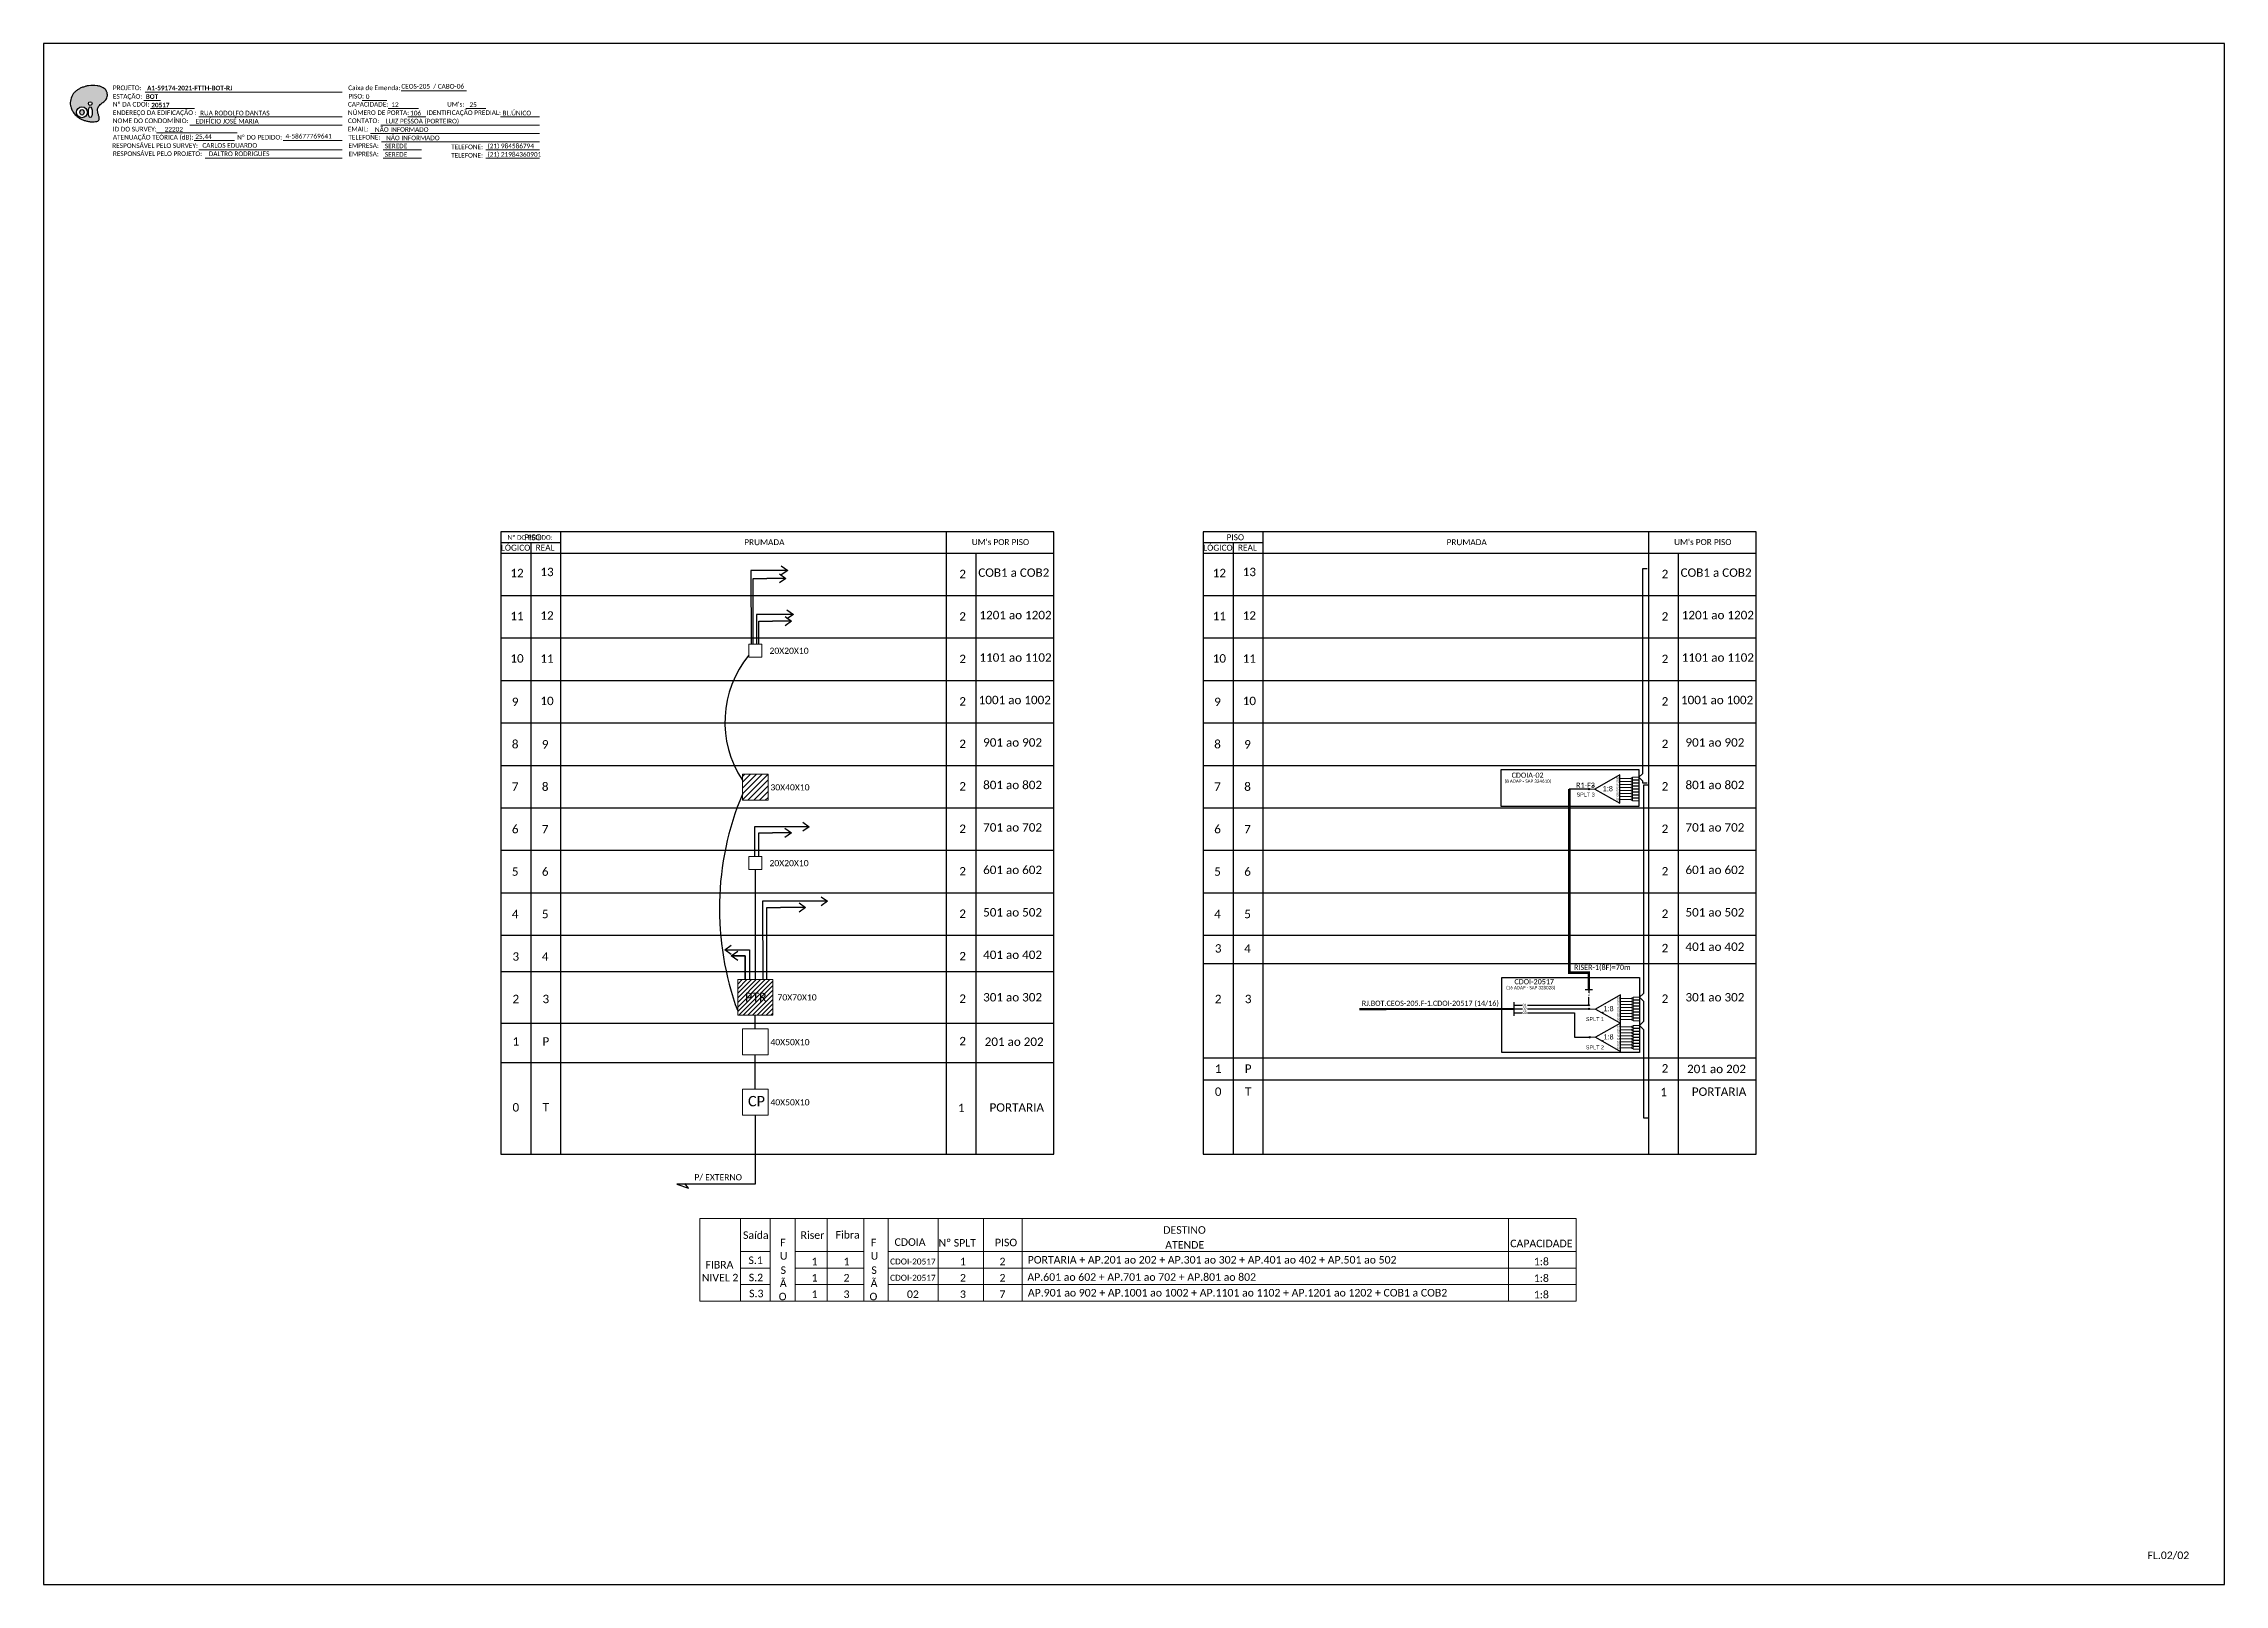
# Model space of a CAD drawing. Header units: metres. Extents: x -1286 to 444, y -500 to 94.
# Drawn here: x -397 to 444, y -500 to 94 of the extents above; entities that cross this region are included whole.
import ezdxf
from ezdxf.enums import TextEntityAlignment as Align

# ---------------------------------------------------------------- set-up
doc = ezdxf.new("R2010")
doc.units = ezdxf.units.M
doc.layers.add('(Notas)', color=7, linetype='Continuous', lineweight=0)
doc.layers.add('_NUMERAÇÃO_', color=34, linetype='Continuous', lineweight=0)
doc.styles.add('ARIAL', font='arial.ttf')
doc.styles.add('WMF-Calibri0', font='calibri.ttf')
doc.styles.add('WMF-Calibri1', font='calibrib.ttf')
doc.dimstyles.new('ISO-25', dxfattribs={"dimtxt": 2.5, "dimasz": 2.5, "dimexe": 1.25, "dimexo": 0.625, "dimtad": 1, "dimtxsty": 'Standard', "dimcen": 2.5, "dimadec": 0, "dimazin": 0, "dimtfac": 1, "dimtmove": 0, "dimatfit": 3, "dimfxl": 0, "dimarcsym": 0})

# ---------------------------------------------------------------- blocks, each defined once
blk = doc.blocks.new('SPLT_1-8_SC-APC')
at = {"color": 1, "lineweight": 0}
blk.add_lwpolyline([(-17.04, -7.55), (-19.26, -7.55)], dxfattribs=at)
at = {"color": 1}
blk.add_lwpolyline([(-7.37, -2.1), (-17.04, -7.55), (-7.37, -13), (-7.37, -2.1)], dxfattribs=at)
at = {"color": 3, "lineweight": 0}
for points in [[(-2.99, -3.51), (-7.37, -3.51)], [(-7.37, -4.66), (-2.99, -4.66)], [(-7.37, -5.82), (-2.99, -5.82)], [(-7.37, -6.97), (-2.99, -6.97)], [(-7.37, -8.12), (-2.99, -8.12)], [(-2.41, -3.02), (-2.41, -4)], [(-2.41, -3.02), (0, -3.02)], [(-2.41, -4), (0, -4)], [(-2.41, -4.17), (-2.41, -5.16)], [(-2.41, -4.17), (0, -4.17)], [(-2.41, -5.16), (0, -5.16)], [(-2.41, -5.32), (-2.41, -6.31)], [(-2.41, -5.32), (0, -5.32)], [(-2.41, -6.31), (0, -6.31)], [(-2.41, -6.48), (-2.41, -7.46)], [(-2.41, -6.48), (0, -6.48)], [(-2.41, -7.46), (0, -7.46)], [(-2.41, -7.63), (-2.41, -8.62)], [(-2.41, -7.63), (0, -7.63)], [(-7.37, -9.28), (-2.99, -9.28)], [(-7.37, -10.43), (-2.99, -10.43)], [(-7.37, -11.58), (-2.99, -11.58)], [(-2.41, -8.62), (0, -8.62)], [(-2.41, -8.78), (-2.41, -9.77)], [(-2.41, -8.78), (0, -8.78)], [(-2.41, -9.77), (0, -9.77)], [(-2.41, -9.94), (-2.41, -10.92)], [(-2.41, -9.94), (0, -9.94)], [(-2.41, -10.92), (0, -10.92)], [(-2.41, -11.09), (-2.41, -12.08)], [(-2.41, -11.09), (0, -11.09)], [(-2.41, -12.08), (0, -12.08)]]:
    blk.add_lwpolyline(points, dxfattribs=at)
for points in [[(-2.99, -3.22), (-2.41, -3.22), (-2.41, -3.8), (-2.99, -3.8)], [(-2.99, -4.38), (-2.41, -4.38), (-2.41, -4.95), (-2.99, -4.95)], [(-2.99, -5.53), (-2.41, -5.53), (-2.41, -6.1), (-2.99, -6.1)], [(-2.99, -6.68), (-2.41, -6.68), (-2.41, -7.26), (-2.99, -7.26)], [(-2.99, -7.84), (-2.41, -7.84), (-2.41, -8.41), (-2.99, -8.41)], [(-2.99, -8.99), (-2.41, -8.99), (-2.41, -9.56), (-2.99, -9.56)], [(-2.99, -10.14), (-2.41, -10.14), (-2.41, -10.72), (-2.99, -10.72)], [(-2.99, -11.3), (-2.41, -11.3), (-2.41, -11.87), (-2.99, -11.87)]]:
    blk.add_lwpolyline(points, close=True, dxfattribs=at)
at = {"color": 1, "style": 'ARIAL'}
for s, height, p in [('1:8', 2, (-13.91, -8.4)), ('S1', 0.75, (-8.74, -3.78)), ('S2', 0.75, (-8.74, -4.97)), ('S3', 0.75, (-8.74, -6.18)), ('S4', 0.75, (-8.74, -7.36)), ('S5', 0.75, (-8.74, -8.57)), ('S6', 0.75, (-8.74, -9.69)), ('S7', 0.75, (-8.74, -10.78)), ('S8', 0.75, (-8.74, -11.9))]:
    blk.add_text(s, height=height, dxfattribs=at).set_placement(p)
blk = doc.blocks.new('SPLITTER FUTURO')
blk.add_point((0, 0))
at = {"style": 'ARIAL', "text_generation_flag": 6, "flags": 4}
for tag, p, height in [('SPLT', (-6.22, -4.1), 1.5), ('INSTAL.', (-6.25, -6.09), 1.25)]:
    blk.add_attdef(tag, p, '', height=height, rotation=180, dxfattribs=at)
blk = doc.blocks.new('OI')
h = blk.add_hatch(color=40)
edge = h.paths.add_edge_path()
edge.add_spline(control_points=[(4.35, -0.67), (3.92, -0.99), (3.26, -1.5), (2.81, -2.59), (2.9, -3.5), (3.06, -4.27), (3.31, -4.85), (3.37, -5.39), (3.4, -5.88), (3.2, -6.4), (2.54, -6.61), (1.65, -6.63), (0.55, -6.67), (-0.56, -6.42), (-1.61, -6.14), (-2.77, -5.61), (-3.92, -4.77), (-4.89, -3.7), (-5.34, -2.65), (-5.6, -1.94), (-5.85, -0.96), (-5.71, 0.47), (-5.1, 2.02), (-4.14, 3.02), (-3.3, 3.61), (-2.37, 4.16), (-1.36, 4.44), (-0.56, 4.7), (0.79, 4.85), (2.24, 4.97), (3.79, 4.57), (4.67, 4.21), (5.44, 3.65), (5.76, 2.99), (6.03, 2.21), (6.01, 1.46), (5.72, 0.64), (5.31, 0.08), (4.88, -0.38), (4.51, -0.55), (4.35, -0.67)], knot_values=[0, 0, 0, 0, 1.60434, 2.417191, 3.427595, 4.282808, 4.776746, 5.304182, 5.888771, 6.258406, 6.858137, 7.79129, 8.986195, 10.124242, 11.187857, 12.242908, 13.953784, 15.414161, 16.515391, 17.349188, 17.675853, 19.552021, 21.515531, 22.568638, 23.63245, 24.621084, 25.782718, 26.745347, 27.142653, 29.870543, 31.004649, 31.921532, 32.709589, 33.801391, 34.042471, 35.192333, 35.971461, 36.628871, 37.254359, 37.836911, 37.836911, 37.836911, 37.836911], degree=3, periodic=0)
h.paths.add_polyline_path([(1.13, -0.87, -1), (-0.04, -0.87, -1)], flags=16)
edge = h.paths.add_edge_path(flags=16)
edge.add_ellipse((0.56, -3.59), major_axis=(-0.02, 1.71), ratio=0.361305, start_angle=0, end_angle=360)
h.paths.add_polyline_path([(-0.36, -3.62, -1), (-3.8, -3.62, -1)], flags=16)
edge = h.paths.add_edge_path(flags=0)
edge.add_ellipse((-2.08, -3.62), major_axis=(0, 0.885), ratio=0.758294, start_angle=0, end_angle=360)
at = {"color": 40}
for centre, radius in [((-2.08, -3.62), 1.72), ((0.54, -0.87), 0.587)]:
    blk.add_circle(centre, radius, dxfattribs=at)
blk.add_ellipse((-2.08, -3.62), major_axis=(0, 0.885), ratio=0.758294, start_param=-3.141592653589792, end_param=3.141592653589792, dxfattribs=at)
blk.add_ellipse((0.56, -3.59), major_axis=(-0.02, 1.71), ratio=0.361305, dxfattribs=at)
at = {"color": 40, "start_tangent": (-0.800898, -0.598801), "end_tangent": (-0.800898, -0.598801)}
blk.add_spline([(4.35, -0.67), (3.2, -1.78), (2.9, -2.54), (2.92, -3.55), (3.12, -4.38), (3.28, -4.85), (3.37, -5.37), (3.35, -5.95), (3.2, -6.29), (2.66, -6.55), (1.73, -6.63), (0.54, -6.62), (-0.58, -6.41), (-1.6, -6.11), (-2.56, -5.67), (-3.95, -4.67), (-4.89, -3.56), (-5.37, -2.56), (-5.64, -1.78), (-5.72, -1.46), (-5.63, 0.42), (-4.84, 2.22), (-4.13, 2.99), (-3.27, 3.62), (-2.4, 4.09), (-1.3, 4.47), (-0.37, 4.72), (0.02, 4.77), (2.75, 4.8), (3.85, 4.53), (4.69, 4.16), (5.31, 3.68), (5.85, 2.73), (5.93, 2.5), (5.94, 1.35), (5.67, 0.62), (5.29, 0.08), (4.84, -0.36), (4.35, -0.67)], degree=3, dxfattribs=at)
blk = doc.blocks.new('SPLITTER_')
blk.add_point((0, 0))
at = {"style": 'ARIAL', "flags": 4}
blk.add_attdef('SPLT', (0, -3.26), '', height=1.5, dxfattribs=at)

msp = doc.modelspace()

# ---------------------------------------------------------------- hatches: boundary and pattern name
h = msp.add_hatch()
h.set_pattern_fill('LINE', color=1, scale=0.5, angle=45)
h.set_pattern_definition([(45, (76.4706, 0), (-1.122532, 1.122532), [])])
h.paths.add_polyline_path([(-127.59, -197.47), (-117.68, -197.47), (-117.68, -187.43), (-127.59, -187.43)])
h = msp.add_hatch(color=3)
h.dxf.hatch_style = 1
edge = h.paths.add_edge_path()
edge.add_arc((198.86, -193.19), 0.242, 0, 360)
h = msp.add_hatch()
h.set_pattern_fill('ANSI31', color=1, scale=10, style=0)
h.set_pattern_definition([(45, (-741.0395, -664.3414), (-0.8838835, 0.8838835), [])])
h.paths.add_polyline_path([(-115.85, -266.62), (-129.42, -266.62), (-129.42, -280.38), (-115.85, -280.38)])
h.paths.add_polyline_path([(-126.96, -276.03), (-117.54, -276.03), (-117.54, -270.88), (-126.96, -270.88)], flags=24)
h = msp.add_hatch(color=3)
h.dxf.hatch_style = 1
edge = h.paths.add_edge_path()
edge.add_arc((198.83, -276.48), 0.256, 0, 360)
h = msp.add_hatch(color=3)
h.dxf.hatch_style = 1
edge = h.paths.add_edge_path()
edge.add_arc((198.88, -277.95), 0.256, 0, 360)
h = msp.add_hatch(color=3)
h.dxf.hatch_style = 1
edge = h.paths.add_edge_path()
edge.add_arc((199.16, -288.88), 0.256, 0, 360)

# ---------------------------------------------------------------- linework, layer by layer
at = {"layer": '(Notas)', "lineweight": 0}
for p, q in [((-128.36, -390.59), (-128.36, -358.79)), ((-116.83, -390.59), (-116.83, -358.79)), ((-107.19, -390.59), (-107.19, -358.79)), ((-94.85, -390.59), (-94.85, -358.79)), ((-80.82, -390.59), (-80.82, -358.79)), ((-71.36, -390.59), (-71.36, -358.79)), ((-52.05, -390.59), (-52.05, -358.79)), ((-34.57, -390.59), (-34.57, -358.79)), ((-19.66, -390.59), (-19.66, -358.79)), ((167.88, -390.59), (167.88, -358.79))]:
    msp.add_line(p, q, dxfattribs=at)
msp.add_lwpolyline([(193.88, -358.79), (193.88, -390.59)], dxfattribs=at)
at = {"color": 5}
for p, q in [((198.86, -193.19), (191.29, -193.19)), ((198.83, -276.48), (198.83, -273.43))]:
    msp.add_line(p, q, dxfattribs=at)
at = {"color": 1}
msp.add_line((169.9, -275.41), (169.9, -280.59), dxfattribs=at)
msp.add_lwpolyline([(-397.08, -499.81), (443.92, -499.81), (443.92, 94.19), (-397.08, 94.19)], close=True)
at = {"color": 7, "lineweight": 0}
for points in [[(-259.16, 76.01), (-234.02, 76.01)], [(-358.49, 72.24), (-351.94, 72.24)], [(-357.97, 75.52), (-282, 75.52)], [(-355.82, 69.17), (-338.85, 69.17)], [(-274.2, 72.28), (-264.72, 72.28)], [(-264.15, 69.17), (-252.53, 69.17)], [(-234.21, 69.17), (-226.54, 69.17)], [(-353.5, 59.75), (-322.46, 59.75)], [(-340.66, 62.82), (-282, 62.82)], [(-337.25, 65.93), (-282, 65.93)], [(-271.08, 59.58), (-205.81, 59.58)], [(-267.04, 62.82), (-205.81, 62.82)], [(-256.57, 65.93), (-249.62, 65.93)], [(-220.87, 65.93), (-205.84, 65.93)], [(-338.97, 56.79), (-323.46, 56.79)], [(-337.25, 53.23), (-282, 53.23)], [(-304.74, 56.79), (-281.97, 56.79)], [(-266.79, 56.34), (-205.81, 56.34)], [(-266.18, 53.23), (-251.38, 53.23)], [(-226.58, 53.23), (-205.81, 53.23)], [(-334.76, 49.99), (-282, 49.99)], [(-266.18, 49.99), (-251.38, 49.99)], [(-226.58, 49.99), (-205.81, 49.99)]]:
    msp.add_lwpolyline(points, dxfattribs=at)
at = {"color": 0}
for points in [[(-7.45, -93.97), (-220.76, -93.97)], [(-220.76, -98.08), (-197.61, -98.08)], [(263.4, -93.97), (50.09, -93.97)], [(50.09, -98.08), (73.24, -98.08)], [(-220.76, -102.2), (-7.45, -102.2)], [(50.09, -102.2), (263.4, -102.2)]]:
    msp.add_lwpolyline(points, dxfattribs=at)
for points in [[(-220.76, -93.97), (-220.76, -102.2)], [(-209.19, -98.08), (-209.19, -102.2)], [(-197.61, -102.2), (-197.61, -93.97)], [(-49.04, -93.97), (-49.04, -102.2)], [(-7.45, -102.2), (-7.45, -93.97)], [(50.09, -93.97), (50.09, -102.2)], [(61.66, -98.08), (61.66, -102.2)], [(73.24, -102.2), (73.24, -93.97)], [(221.81, -93.97), (221.81, -102.2)], [(263.4, -102.2), (263.4, -93.97)], [(-220.76, -102.2), (-7.45, -102.2)], [(-220.76, -102.2), (-220.76, -333.96), (-7.45, -333.96), (-7.45, -102.2)], [(-209.19, -102.2), (-209.19, -333.96)], [(-197.61, -333.96), (-197.61, -102.2)], [(-49.04, -102.2), (-49.04, -333.96)], [(-37.46, -333.96), (-37.46, -102.2)], [(50.09, -102.2), (263.4, -102.2)], [(50.09, -102.2), (50.09, -333.96), (263.4, -333.96), (263.4, -102.2)], [(61.66, -102.2), (61.66, -333.96)], [(73.24, -333.96), (73.24, -102.2)], [(221.81, -102.2), (221.81, -333.96)], [(233.39, -333.96), (233.39, -102.2)], [(-220.76, -118.57), (-7.45, -118.57)], [(50.09, -118.57), (263.4, -118.57)], [(-220.76, -134.94), (-7.45, -134.94)], [(50.09, -134.94), (263.4, -134.94)], [(-220.76, -151.31), (-7.45, -151.31)], [(50.09, -151.31), (263.4, -151.31)], [(-220.76, -167.68), (-7.45, -167.68)], [(50.09, -167.68), (263.4, -167.68)], [(-220.76, -184.06), (-7.45, -184.06)], [(50.09, -184.06), (263.4, -184.06)], [(-220.76, -200.43), (-7.45, -200.43)], [(50.09, -200.43), (263.4, -200.43)], [(-220.76, -216.8), (-7.45, -216.8)], [(50.09, -216.8), (263.4, -216.8)], [(-220.76, -233.17), (-7.45, -233.17)], [(50.09, -233.17), (263.4, -233.17)], [(-220.76, -249.54), (-7.45, -249.54)], [(50.09, -249.54), (263.4, -249.54)], [(50.09, -260.46), (263.4, -260.46)], [(-220.76, -263.57), (-7.45, -263.57)], [(-220.76, -283.46), (-7.45, -283.46)], [(-220.76, -298.66), (-7.45, -298.66)], [(50.09, -296.8), (263.4, -296.8)], [(50.09, -305.26), (263.4, -305.26)]]:
    msp.add_lwpolyline(points)
at = {"color": 3}
for points in [[(-117.44, -108.87), (-124.4, -108.87), (-124.28, -137.31)], [(221.34, -190.88), (219.69, -190.88), (219.69, -190.17), (218.12, -188.66), (219.69, -187.15), (219.69, -108.13), (221.34, -108.13)], [(-123.46, -137.31), (-123.46, -111.98), (-118.14, -111.98)], [(-115.25, -125.83), (-122.21, -125.83), (-122.16, -137.31)], [(-121.27, -137.31), (-121.27, -128.43), (-115.95, -128.43)], [(221.62, -191.69), (219.97, -191.69), (219.96, -271.95), (218.39, -273.45), (219.96, -274.96), (219.96, -282.85), (218.39, -284.35), (219.96, -285.86), (219.96, -319.89), (221.61, -319.89)], [(-116.03, -207.69), (-122.99, -207.69), (-122.94, -219.17)], [(-121.3, -219.17), (-121.3, -210.06), (-115.98, -210.06)], [(-122.63, -224.24), (-122.63, -266.62)], [(-112.89, -236.46), (-119.85, -236.46), (-119.72, -266.62)], [(-118.16, -266.62), (-118.16, -238.83), (-112.84, -238.83)], [(-126.55, -266.62), (-126.55, -257.51), (-131.87, -257.51)], [(-131.83, -255.14), (-124.87, -255.14), (-124.92, -266.62)], [(169.9, -276.48), (173.06, -276.48)], [(175.13, -276.48), (198.83, -276.48)], [(-122.63, -285.67), (-122.63, -280.38)], [(169.9, -277.94), (173.06, -277.94)], [(-122.63, -308.85), (-122.63, -295.71)]]:
    msp.add_lwpolyline(points, dxfattribs=at)
for points in [[(-125.12, -141.63, 0.330777), (-127.59, -189.71, -0.513979)], [(-127.59, -195.2, 0.190091), (-129.42, -278.73, -0.743072)]]:
    msp.add_lwpolyline(points, format="xyb", dxfattribs=at)
at = {"lineweight": 0}
for points in [[(-120.15, -137.31), (-125.12, -137.31), (-125.12, -142.38), (-120.15, -142.38)], [(-120.15, -219.17), (-125.12, -219.17), (-125.12, -224.24), (-120.15, -224.24)]]:
    msp.add_lwpolyline(points, close=True, dxfattribs=at)
at = {"color": 1, "lineweight": 0}
for points in [[(-117.68, -187.43), (-127.59, -187.43), (-127.59, -197.47), (-117.68, -197.47)], [(-129.42, -266.62), (-115.85, -266.62), (-115.85, -280.38), (-129.42, -280.38)]]:
    msp.add_lwpolyline(points, close=True, dxfattribs=at)
at = {"color": 1}
for points in [[(164.99, -185.64), (218.12, -185.64), (218.12, -199.96), (164.99, -199.96)], [(165.27, -265.85), (218.39, -265.85), (218.39, -294.7), (165.27, -294.7)]]:
    msp.add_lwpolyline(points, close=True, dxfattribs=at)
at = {"color": 5, "const_width": 1}
msp.add_lwpolyline([(198.82, -270.47), (198.82, -263.95), (191.29, -263.95), (191.29, -193.19)], dxfattribs=at)
at = {"color": 5}
for points in [[(197.47, -270.47), (200.26, -270.47)], [(198.82, -270.47), (198.82, -271.79)]]:
    msp.add_lwpolyline(points, dxfattribs=at)
at = {"color": 7, "lineweight": 0}
for points in [[(-117.68, -285.67), (-127.59, -285.67), (-127.59, -295.71), (-117.68, -295.71)], [(-117.68, -308.85), (-127.59, -308.85), (-127.59, -318.89), (-117.68, -318.89)]]:
    msp.add_lwpolyline(points, close=True, dxfattribs=at)
at = {"color": 1}
msp.add_lwpolyline([(110.34, -278.04, 0.8, 0.8, 0), (169.9, -278, 0.8, 0.8, 0)], format="xyseb", dxfattribs=at)
at = {"color": 2}
for points in [[(169.9, -277.94), (173.06, -277.94)], [(175.13, -277.94), (198.88, -277.95)]]:
    msp.add_lwpolyline(points, dxfattribs=at)
at = {"color": 7}
for points in [[(169.9, -279.41), (173.06, -279.41)], [(175.13, -279.41), (193.27, -279.41), (193.27, -288.88), (199.13, -288.88)]]:
    msp.add_lwpolyline(points, dxfattribs=at)
at = {"color": 1}
for points in [[(-122.69, -318.89), (-122.69, -345.52), (-152.83, -345.52)], [(-152.83, -345.52), (-148.42, -347.11)], [(-148.42, -347.11), (-149.82, -345.29)]]:
    msp.add_lwpolyline(points, dxfattribs=at)
at = {"color": 3}
for centre, radius in [((198.86, -193.19), 0.242), ((198.83, -276.48), 0.256), ((198.88, -277.95), 0.256), ((199.16, -288.88), 0.256)]:
    msp.add_circle(centre, radius, dxfattribs=at)
at = {"layer": '_NUMERAÇÃO_', "color": 0, "lineweight": 0}
for p, q in [((193.88, -358.79), (-143.99, -358.79)), ((-143.99, -358.79), (-143.99, -390.59)), ((-116.83, -371.51), (-128.36, -371.51)), ((-116.83, -377.85), (-128.36, -377.85)), ((-80.82, -371.51), (-107.19, -371.51)), ((-80.82, -377.85), (-107.19, -377.85)), ((193.88, -371.51), (-71.36, -371.51)), ((193.88, -377.85), (-71.36, -377.85)), ((-116.83, -384.26), (-128.36, -384.26)), ((-80.82, -384.26), (-107.19, -384.26)), ((193.88, -384.26), (-71.36, -384.26)), ((193.88, -390.59), (-143.99, -390.59)), ((-116.83, -390.59), (-128.36, -390.59)), ((-80.82, -390.59), (-107.19, -390.59)), ((193.88, -390.59), (-71.36, -390.59))]:
    msp.add_line(p, q, dxfattribs=at)

# ---------------------------------------------------------------- block references
at = {"color": 7, "xscale": 1.213923925163967, "yscale": 1.213923925163967, "zscale": 1.213923925163967, "rotation": 0.1532896023949059}
msp.add_blockref('OI', (-379.77, 72.14), dxfattribs=at)
ref = msp.add_blockref('SPLITTER FUTURO', (200.32, -191.98))
ref.add_attrib('SPLT', 'SPLT 3', (194.1, -196.07), dxfattribs={"height": 1.5, "rotation": 180, "style": 'ARIAL', "text_generation_flag": 6})
at = {"color": 3}
for p in [(218.12, -185.64), (218.39, -270.44), (218.39, -281.33)]:
    msp.add_blockref('SPLT_1-8_SC-APC', p, dxfattribs=at)
ref = msp.add_blockref('SPLITTER_', (204.2, -279.36), dxfattribs=dict(xscale=-1))
ref.add_attrib('SPLT', 'SPLT 1', (197.67, -282.62), dxfattribs={"height": 1.5, "style": 'ARIAL'})
ref = msp.add_blockref('SPLITTER_', (204.2, -290.26), dxfattribs=dict(xscale=-1))
ref.add_attrib('SPLT', 'SPLT 2', (197.67, -293.52), dxfattribs={"height": 1.5, "style": 'ARIAL'})

# ---------------------------------------------------------------- texts
at = {"color": 7, "lineweight": 0, "style": 'WMF-Calibri0'}
for s, height, p in [('PROJETO:', 1.793, (-370.37, 76.26)), ('Caixa de Emenda:', 1.7927, (-279.61, 76.26)), ('ESTAÇÃO:', 1.793, (-370.37, 72.98)), ('Nº DA CDOI:', 1.7927, (-370.37, 69.91)), ('ENDEREÇO DA EDIFICAÇÃO :', 1.7927, (-370.37, 66.68)), ('CAPACIDADE:', 1.7927, (-279.72, 69.91)), ('NÚMERO DE PORTA:', 1.7927, (-279.72, 66.68)), ('PISO:', 1.793, (-279.54, 73.03)), ('IDENTIFICAÇÃO PREDIAL:', 1.7927, (-249.35, 66.68)), ("UM's:", 1.793, (-241.48, 69.91)), ('ATENUAÇÃO TEÓRICA (dB):', 1.7927, (-370.37, 57.21)), ('NOME DO CONDOMÍNIO:', 1.7927, (-370.37, 63.56)), ('ID DO SURVEY:', 1.7927, (-370.37, 60.33)), ('Nº DO PEDIDO:', 1.7927, (-322.45, 57.21)), ('CONTATO:', 1.793, (-279.72, 63.56)), ('EMAIL:', 1.793, (-279.72, 60.33)), ('TELEFONE:', 1.793, (-279.54, 57.21)), ('RESPONSÁVEL PELO SURVEY:', 1.7927, (-370.61, 53.98)), ('RESPONSÁVEL PELO PROJETO:', 1.7927, (-370.37, 50.87)), ('EMPRESA:', 1.793, (-279.54, 53.98)), ('EMPRESA:', 1.793, (-279.54, 50.74)), ('TELEFONE:', 1.793, (-239.94, 53.47)), ('TELEFONE:', 1.793, (-239.94, 50.24)), ('Nº DO PEDIDO:', 1.7927, (-218.13, -97.09))]:
    msp.add_text(s, height=height, dxfattribs=at).set_placement(p)
at = {"color": 7}
for s, height, style, p in [('A1-59174-2021-FTTH-BOT-RJ', 1.7927, 'WMF-Calibri1', (-357.17, 76.17)), ('CEOS-205  / CABO-06', 1.7927, 'WMF-Calibri0', (-259.15, 76.85)), ('BOT', 1.793, 'WMF-Calibri1', (-357.69, 72.89)), ('RUA RODOLFO DANTAS', 1.7927, 'WMF-Calibri0', (-336.74, 66.52)), ('0', 1.79, 'WMF-Calibri0', (-272.85, 72.88)), ('12', 1.793, 'WMF-Calibri0', (-262.98, 69.79)), ('106', 1.793, 'WMF-Calibri0', (-255.75, 66.53)), ('25', 1.793, 'WMF-Calibri0', (-232.86, 69.77)), ('BL.ÚNICO', 1.793, 'WMF-Calibri0', (-220.11, 66.53)), ('22202', 1.793, 'WMF-Calibri0', (-350.41, 60.28)), ('25,44', 1.793, 'WMF-Calibri0', (-338.59, 57.45)), ('EDIFÍCIO JOSÉ MARIA', 1.7927, 'WMF-Calibri0', (-338.46, 63.39)), ('4-58677769641', 1.7927, 'WMF-Calibri0', (-303.79, 57.62)), ('NÃO INFORMADO', 1.7927, 'WMF-Calibri0', (-269.3, 60.18)), ('LUIZ PESSOA (PORTEIRO)', 1.7927, 'WMF-Calibri0', (-265.26, 63.42)), ('NÃO INFORMADO', 1.7927, 'WMF-Calibri0', (-265.01, 56.94)), ('CARLOS EDUARDO', 1.7927, 'WMF-Calibri0', (-335.86, 54.07)), ('DALTRO RODRIGUES', 1.7927, 'WMF-Calibri0', (-333.37, 50.83)), ('SEREDE', 1.793, 'WMF-Calibri0', (-265.48, 53.83)), ('SEREDE', 1.793, 'WMF-Calibri0', (-265.48, 50.59)), ('(21) 984586794', 1.7927, 'WMF-Calibri0', (-225.88, 53.83)), ('(21) 21984360901', 1.7927, 'WMF-Calibri0', (-225.88, 50.59)), ('COB1 a COB2', 3.24, 'WMF-Calibri0', (-36.64, -111.36)), ('COB1 a COB2', 3.24, 'WMF-Calibri0', (234.21, -111.36)), ('1201 ao 1202', 3.24, 'WMF-Calibri0', (-36.19, -127.73)), ('1201 ao 1202', 3.24, 'WMF-Calibri0', (234.66, -127.73)), ('20X20X10', 2.373, 'WMF-Calibri0', (-117.15, -141.06)), ('1101 ao 1102', 3.24, 'WMF-Calibri0', (-36.19, -144.1)), ('1101 ao 1102', 3.24, 'WMF-Calibri0', (234.66, -144.1)), ('1001 ao 1002', 3.24, 'WMF-Calibri0', (-36.47, -160.47)), ('1001 ao 1002', 3.24, 'WMF-Calibri0', (234.38, -160.47)), ('901 ao 902', 3.24, 'WMF-Calibri0', (-34.76, -176.84)), ('901 ao 902', 3.24, 'WMF-Calibri0', (236.09, -176.84)), ('30X40X10', 2.373, 'WMF-Calibri0', (-116.79, -193.72)), ('801 ao 802', 3.24, 'WMF-Calibri0', (-34.76, -193.22)), ('801 ao 802', 3.24, 'WMF-Calibri0', (236.09, -193.22)), ('701 ao 702', 3.24, 'WMF-Calibri0', (-34.76, -209.59)), ('701 ao 702', 3.24, 'WMF-Calibri0', (236.09, -209.59)), ('20X20X10', 2.373, 'WMF-Calibri0', (-117.15, -222.92)), ('601 ao 602', 3.24, 'WMF-Calibri0', (-34.76, -225.96)), ('601 ao 602', 3.24, 'WMF-Calibri0', (236.09, -225.96)), ('501 ao 502', 3.24, 'WMF-Calibri0', (-34.76, -242.33)), ('501 ao 502', 3.24, 'WMF-Calibri0', (236.09, -242.33)), ('401 ao 402', 3.24, 'WMF-Calibri0', (-34.76, -258.7)), ('401 ao 402', 3.24, 'WMF-Calibri0', (236.09, -255.59)), ('PTR', 3.433, 'WMF-Calibri0', (-126.56, -275.15)), ('70X70X10', 2.373, 'WMF-Calibri0', (-114.05, -274.69)), ('301 ao 302', 3.24, 'WMF-Calibri0', (-34.76, -275.07)), ('301 ao 302', 3.24, 'WMF-Calibri0', (236.09, -275.07)), ('40X50X10', 2.373, 'WMF-Calibri0', (-116.79, -291.95)), ('201 ao 202', 3.24, 'WMF-Calibri0', (-34.15, -292.21)), ('201 ao 202', 3.24, 'WMF-Calibri0', (236.7, -302.71)), ('PORTARIA', 3.24, 'WMF-Calibri0', (238.55, -311.48)), ('CP', 4, 'WMF-Calibri0', (-125.45, -315.5)), ('40X50X10', 2.373, 'WMF-Calibri0', (-116.79, -315.14)), ('PORTARIA', 3.24, 'WMF-Calibri0', (-32.3, -317.57)), ('P/ EXTERNO', 2.373, 'WMF-Calibri0', (-146.12, -344.03))]:
    msp.add_text(s, height=height, dxfattribs=dict(at, style=style)).set_placement(p)
at = {"color": 7, "style": 'WMF-Calibri1'}
msp.add_text('20517', height=1.793, dxfattribs=at).set_placement((-352.04, 69.6), align=Align.CENTER)
at = {"color": 0, "style": 'WMF-Calibri0'}
for s, p in [('  LÓGICO', (-222.34, -101.3)), ('     PISO', (-215.8, -97.27)), ('    REAL', (-210.58, -101.25)), ('PRUMADA', (-126.89, -99.16)), ("UM's POR PISO", (-39.15, -99.13)), ('  LÓGICO', (48.51, -101.3)), ('     PISO', (55.05, -97.27)), ('    REAL', (60.27, -101.25)), ('PRUMADA', (143.96, -99.16)), ("UM's POR PISO", (231.7, -99.13))]:
    msp.add_text(s, height=2.3, dxfattribs=at).set_placement(p)
at = {"color": 7, "style": 'WMF-Calibri0'}
for s, p in [('12', (-214.51, -109.9)), ('13', (-202.94, -109.48)), ('12', (56.34, -109.9)), ('13', (67.91, -109.48)), ('11', (-214.51, -126.49)), ('12', (-202.94, -126.27)), ('11', (56.34, -126.49)), ('12', (67.91, -126.27)), ('10', (-214.51, -142.82)), ('11', (-202.94, -142.86)), ('10', (56.34, -142.82)), ('11', (67.91, -142.86)), ('10', (-202.94, -159.2)), ('10', (67.91, -159.2))]:
    msp.add_text(s, height=3.24, dxfattribs=at).set_placement(p, align=Align.MIDDLE_CENTER)
at = {"color": 1, "style": 'WMF-Calibri0'}
for s, p in [('(8 ADAP - SAP 324610)', (175.34, -190.76)), ('(16 ADAP - SAP 328028)', (176.42, -270.38))]:
    msp.add_text(s, height=1.25, dxfattribs=at).set_placement(p, align=Align.CENTER)
for s, p in [('CDOIA-02', (169.04, -188.84)), ('CDOI-20517', (170.12, -268.45)), ('RJ.BOT.CEOS-205.F-1.CDOI-20517 (14/16)', (111.26, -276.77))]:
    msp.add_text(s, height=2, dxfattribs=at).set_placement(p)
at = {"color": 5, "style": 'WMF-Calibri0'}
for s, p in [('R1-F3', (193.93, -192.71)), ('RISER-1(8F)=70m', (193.11, -262.9))]:
    msp.add_text(s, height=2, dxfattribs=at).set_placement(p)
at = {"style": 'ARIAL'}
for s, p in [('01', (174.06, -276.48)), ('02', (174.06, -277.94)), ('03', (174.06, -279.41))]:
    msp.add_text(s, height=1, dxfattribs=at).set_placement(p, align=Align.MIDDLE_CENTER)
msp.add_text('01', height=0.75, rotation=90, dxfattribs=at).set_placement((198.88, -272.5), align=Align.MIDDLE_CENTER)
at = {"color": 7, "linetype": 'Continuous', "lineweight": 0, "style": 'WMF-Calibri0'}
for s, height, p in [('Saída', 2.911, (-122.43, -365.16)), ('F', 2.91, (-112, -368.03)), ('Riser', 2.911, (-100.59, -365.15)), ('Fibra', 2.911, (-87.02, -365.03)), ('F', 2.91, (-76.99, -368.03)), ('CDOIA', 2.911, (-62.95, -367.84)), ('Nº SPLT', 2.911, (-44.75, -368.13)), ('PISO', 2.911, (-25.93, -368)), ('DESTINO', 2.911, (42.9, -363.18)), ('ATENDE', 2.911, (42.96, -368.93)), ('CAPACIDADE', 2.911, (180.52, -368.37)), ('FIBRA ', 2.911, (-135.93, -376.58)), ('S.1', 2.911, (-122.5, -374.84)), ('S.1', 2.911, (-122.5, -374.85)), ('U', 2.91, (-111.67, -373.18)), ('S', 2.91, (-111.83, -378.66)), ('1', 2.91, (-99.78, -375.33)), ('1', 2.91, (-87.44, -375.33)), ('U', 2.91, (-76.66, -373.18)), ('S', 2.91, (-76.81, -378.66)), ('CDOI-20517', 2.3, (-61.85, -375.33)), ('1', 2.91, (-42.54, -375.33)), ('2', 2.91, (-27.29, -375.33)), ('PORTARIA + AP.201 ao 202 + AP.301 ao 302 + AP.401 ao 402 + AP.501 ao 502', 2.9106, (53.54, -374.67)), ('1:8', 2.911, (180.52, -375.33)), ('NIVEL 2', 2.911, (-136.2, -381.54)), ('S.2', 2.911, (-122.37, -381.5)), ('S.2', 2.911, (-122.37, -381.51)), ('S.3', 2.911, (-122.24, -387.66)), ('Ã', 2.91, (-111.84, -383.68)), ('1', 2.91, (-99.78, -381.61)), ('1', 2.91, (-99.78, -387.94)), ('2', 2.91, (-87.44, -381.61)), ('3', 2.91, (-87.44, -387.94)), ('Ã', 2.91, (-76.83, -383.68)), ('CDOI-20517', 2.3, (-61.85, -381.61)), ('02', 2.911, (-61.85, -387.94)), ('2', 2.91, (-42.54, -381.61)), ('3', 2.91, (-42.54, -387.94)), ('2', 2.91, (-27.29, -381.61)), ('7', 2.91, (-27.29, -387.94)), ('AP.601 ao 602 + AP.701 ao 702 + AP.801 ao 802', 2.9106, (26.4, -381.32)), ('AP.901 ao 902 + AP.1001 ao 1002 + AP.1101 ao 1102 + AP.1201 ao 1202 + COB1 a COB2', 2.9106, (63.36, -387.37)), ('1:8', 2.911, (180.52, -381.74)), ('1:8', 2.911, (180.52, -388.08)), ('O', 2.91, (-112.08, -388.83)), ('O', 2.91, (-77.07, -388.83)), ('FL.02/02', 2.911, (422.32, -488.6))]:
    msp.add_text(s, height=height, dxfattribs=at).set_placement(p, align=Align.MIDDLE_CENTER)
at = {"color": 7, "style": 'WMF-Calibri0'}
for tag, flags, p in [('2', 4, (-42.66, -110.27)), ('2', 4, (228.19, -110.27)), ('2', 4, (-42.66, -126.64)), ('2', 4, (228.19, -126.64)), ('2', 4, (-42.66, -143.01)), ('2', 4, (228.19, -143.01)), ('9', 4, (-215.22, -159.58)), ('2', 4, (-42.66, -159.38)), ('9', 4, (55.63, -159.58)), ('2', 4, (228.19, -159.38)), ('8', 4, (-215.22, -175.88)), ('9', 4, (-203.65, -175.95)), ('2', 4, (-42.66, -175.76)), ('8', 4, (55.63, -175.88)), ('9', 4, (67.21, -175.95)), ('2', 4, (228.19, -175.76)), ('7', 4, (-215.22, -192.26)), ('8', 4, (-203.65, -192.26)), ('2', 4, (-42.66, -192.13)), ('7', 4, (55.63, -192.26)), ('8', 4, (67.21, -192.26)), ('2', 4, (228.19, -192.13)), ('6', 4, (-215.22, -208.63)), ('7', 4, (-203.65, -208.63)), ('2', 4, (-42.66, -208.5)), ('6', 4, (55.63, -208.63)), ('7', 4, (67.21, -208.63)), ('2', 4, (228.19, -208.5)), ('5', 4, (-215.22, -225)), ('6', 4, (-203.65, -225)), ('2', 4, (-42.66, -224.87)), ('5', 4, (55.63, -225)), ('6', 4, (67.21, -225)), ('2', 4, (228.19, -224.87)), ('4', 4, (-215.22, -241.37)), ('5', 4, (-203.65, -241.37)), ('2', 4, (-42.66, -241.24)), ('4', 4, (55.63, -241.37)), ('5', 4, (67.21, -241.37)), ('2', 4, (228.19, -241.24)), ('3', 4, (-214.97, -257.74)), ('4', 4, (-203.65, -257.74)), ('2', 4, (-42.66, -257.62)), ('3', 4, (55.88, -254.63)), ('4', 4, (67.21, -254.63)), ('2', 4, (228.19, -254.5)), ('2', 4, (-214.97, -274.12)), ('3', 4, (-203.4, -274.12)), ('2', 4, (-42.66, -273.99)), ('2', 4, (55.88, -274.12)), ('3', 4, (67.45, -274.12)), ('2', 4, (228.19, -273.99)), ('1', 4, (-214.97, -290.49)), ('P', 4, (-203.4, -290.47)), ('2', 4, (-42.66, -290.36)), ('1', 4, (55.88, -300.99)), ('P', 4, (67.45, -300.98)), ('2', 4, (228.19, -300.86)), ('0', 4, (55.88, -309.83)), ('T', 12, (67.45, -309.79)), ('1', 4, (227.67, -309.99)), ('0', 4, (-214.97, -315.91)), ('T', 12, (-203.4, -315.87)), ('1', 4, (-43.18, -316.08))]:
    msp.add_attdef(tag, text='XX', height=3.24, dxfattribs=dict(at, flags=flags)).set_placement(p, align=Align.MIDDLE_CENTER)

# ---------------------------------------------------------------- leaders
at = {"color": 3}
for points, override in [([(-110.14, -108.87), (-117.44, -108.87)], {"dimgap": 0.625, "dimtad": 0, "dimldrblk": 'Open90'}), ([(-110.84, -111.98), (-118.14, -111.98)], {"dimgap": 0.625, "dimtad": 0, "dimldrblk": 'Open90'}), ([(-107.95, -125.83), (-115.25, -125.83)], {"dimgap": 0.625, "dimtad": 0, "dimldrblk": 'Open90'}), ([(-108.65, -128.43), (-115.95, -128.43)], {"dimgap": 0.625, "dimtad": 0, "dimldrblk": 'Open90'}), ([(-101.83, -207.69), (-116.03, -207.69)], {"dimgap": 0.625, "dimtad": 0, "dimldrblk": 'Open90'}), ([(-108.68, -210.06), (-115.98, -210.06)], {"dimgap": 0.625, "dimtad": 0, "dimldrblk": 'Open90'}), ([(-94.78, -236.46), (-112.89, -236.46)], {"dimgap": 0.625, "dimtad": 0, "dimldrblk": 'Open90'}), ([(-103.26, -238.83), (-112.84, -238.83)], {"dimgap": 0.625, "dimtad": 0, "dimldrblk": 'Open90'}), ([(-134.41, -255.14), (-124.87, -255.14), (-124.92, -266.62)], {"dimtad": 0, "dimldrblk": 'Open90'}), ([(-131.87, -257.51), (-126.55, -257.51), (-126.55, -266.62)], {"dimtad": 0, "dimldrblk": 'Open90'})]:
    msp.add_leader(points, dimstyle='ISO-25', override=override, dxfattribs=at)

doc.saveas('drawing.dxf')
